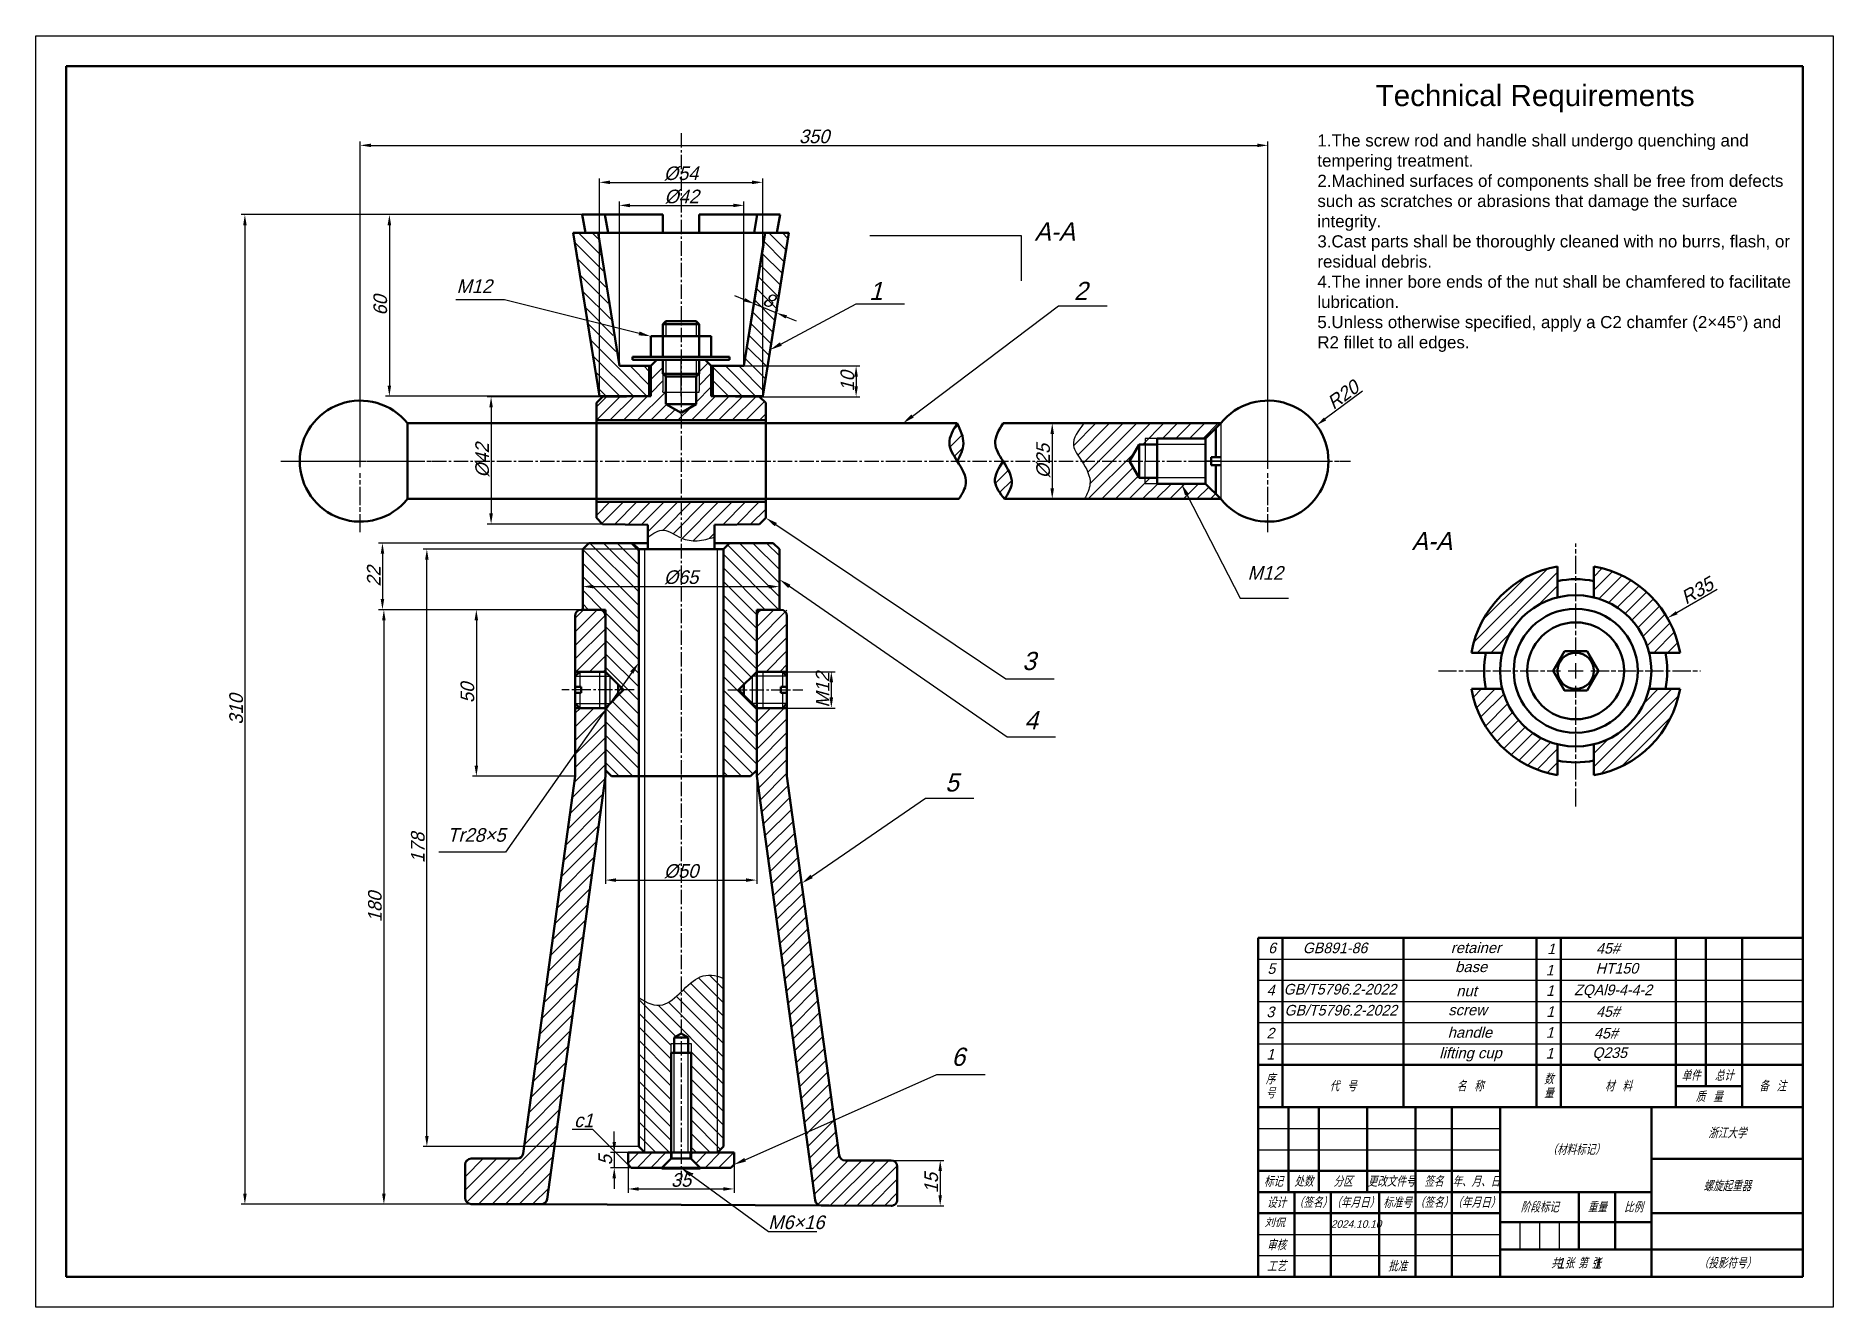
# Model space of a CAD drawing. Header units: millimetres. Extents: x 0 to 594, y 0 to 420.
import ezdxf
from ezdxf import colors
from ezdxf.entities.mleader import LeaderData, LeaderLine
from ezdxf.math import Vec2, Vec3

# ---------------------------------------------------------------- set-up
doc = ezdxf.new("R2010")
doc.units = ezdxf.units.MM
doc.header["$LTSCALE"] = 0.25
for name, pattern in [('ACAD_ISO08W100', [36, 24, -3, 6, -3]), ('ACAD_ISO09W100', [45, 24, -3, 6, -3, 6, -3]), ('CENTER2', [28.575, 19.05, -3.175, 3.175, -3.175])]:
    doc.linetypes.add(name, pattern=pattern)
for name, color, linetype, lineweight in [('2粗实线', 7, 'Continuous', 50), ('3文字', 7, 'Continuous', 25), ('3细实线', 94, 'Continuous', 25), ('5细双点画线', 211, 'ACAD_ISO09W100', 25), ('6内框', 7, 'Continuous', 50), ('6外框', 7, 'Continuous', 25), ('文字层', 7, 'Continuous', 20)]:
    doc.layers.add(name, color=color, linetype=linetype, lineweight=lineweight)
doc.styles.add('2.5号字体', font='g12f13.shx', dxfattribs={"oblique": 15, "height": 2.5, "bigfont": 'gbcbig.shx'})
doc.styles.add('3.5号字体', font='g12f13.shx', dxfattribs={"oblique": 15, "height": 4.5, "bigfont": 'gbcbig.shx'})
doc.dimstyles.new('尺寸标注$0', dxfattribs={"dimtxt": 4.5, "dimasz": 3.5, "dimexe": 1.25, "dimexo": 0, "dimtad": 1, "dimtxsty": '3.5号字体', "dimcen": 2.5, "dimadec": 0, "dimazin": 0, "dimtfac": 1, "dimtmove": 0, "dimatfit": 1, "dimfxl": 1, "dimarcsym": 0})
doc.dimstyles.new('尺寸标注$4', dxfattribs={"dimtxt": 4.5, "dimasz": 3.5, "dimexe": 1.25, "dimexo": 0, "dimtad": 1, "dimtxsty": '3.5号字体', "dimcen": 2.5, "dimadec": 0, "dimazin": 0, "dimtfac": 1, "dimtofl": 0, "dimtmove": 0, "dimatfit": 3, "dimfxl": 1, "dimarcsym": 0})

msp = doc.modelspace()

# ---------------------------------------------------------------- texts
at = {"insert": (177.856, 63.929), "char_height": 4.5, "attachment_point": 1, "style": '3.5号字体'}
msp.add_mtext_dynamic_manual_height_columns('c1', width=0.48261, gutter_width=22.5, heights=[0], dxfattribs=at)
at = {"layer": '3文字'}
for s, width, gutter_width, heights, insert, char_height, attachment_point, style in [('A-A', 31.19566, 17.5, [0], (330.063, 358.371), 6, 1, '3.5号字体'), ('M12', 15.79247, 22.5, [0], (139.029, 339.561), 4.5, 1, '3.5号字体'), ('1', 21.318, 17.5, [0], (275.361, 338.71), 6, 1, '3.5号字体'), ('2', 21.318, 17.5, [0], (343.088, 338.746), 6, 1, '3.5号字体'), ('A-A', 31.9878, 22.5, [0], (454.704, 256.095), 6, 1, '3.5号字体'), ('M12', 18.77044, 22.5, [0], (400.477, 244.825), 4.5, 1, '3.5号字体'), ('3', 21.318, 17.5, [0], (326.033, 216.478), 6, 1, '3.5号字体'), ('4', 21.318, 17.5, [0], (326.728, 196.894), 6, 1, '3.5号字体'), ('5', 21.318, 17.5, [0], (300.51, 176.338), 6, 1, '3.5号字体'), ('Tr28×5', 28.25281, 22.5, [0], (135.967, 158.235), 4.5, 1, '3.5号字体'), ('6', 8, 17.5, [0], (408.591, 118.626), 3.5, 5, '3.5号字体'), ('GB891-86', 25.12542, 17.5, [0], (418.729, 120.419), 3.5, 1, '3.5号字体'), ('{\\fArial|b0|i0|c0|p34;retainer}', 8.26652, 17.5, [0], (467.635, 120.465), 3.5, 1, '3.5号字体'), ('1', 4.82123, 17.5, [0], (499.522, 120.101), 3.5, 1, '3.5号字体'), ('45#', 14.74596, 17.5, [0], (515.694, 120.275), 3.5, 1, '3.5号字体'), ('5', 8, 17.5, [0], (408.335, 111.795), 3.5, 5, '3.5号字体'), ('{\\fArial|b0|i0|c0|p34;base}', 8.26652, 17.5, [0], (469.077, 114.172), 3.5, 1, '3.5号字体'), ('1', 4.82123, 17.5, [0], (499.04, 113.063), 3.5, 1, '3.5号字体'), ('HT150', 12.59149, 17.5, [0], (515.538, 113.683), 3.5, 1, '3.5号字体'), ('GB/T5796.2-2022', 47.19642, 17.5, [6.073], (412.402, 106.772), 3.5, 1, '3.5号字体'), ('4', 8, 17.5, [0], (408.113, 104.729), 3.5, 5, '3.5号字体'), ('{\\fArial|b0|i0|c0|p34;nut}', 8.26652, 17.5, [0], (469.437, 106.201), 3.5, 1, '3.5号字体'), ('1', 4.82123, 17.5, [0], (499.154, 106.329), 3.5, 1, '3.5号字体'), ('ZQAl9-4-4-2', 48.8444, 17.5, [0], (508.418, 106.551), 3.5, 1, '3.5号字体'), ('3', 8, 17.5, [0], (408, 97.5), 3.5, 5, '3.5号字体'), ('GB/T5796.2-2022', 47.19642, 17.5, [6.073], (412.698, 99.831), 3.5, 1, '3.5号字体'), ('{\\fArial|b0|i0|c0|p34;screw}', 8.26652, 17.5, [0], (466.794, 99.908), 3.5, 1, '3.5号字体'), ('1', 4.82123, 17.5, [0], (499.214, 99.382), 3.5, 1, '3.5号字体'), ('45#', 14.74596, 17.5, [0], (515.681, 99.391), 3.5, 1, '3.5号字体'), ('2', 8, 17.5, [0], (408, 90.5), 3.5, 5, '3.5号字体'), ('{\\fArial|b0|i0|c0|p34;handle}', 8.26652, 17.5, [0], (466.62, 92.486), 3.5, 1, '3.5号字体'), ('1', 4.82123, 17.5, [0], (499.093, 92.495), 3.5, 1, '3.5号字体'), ('45#', 14.74596, 17.5, [0], (515.01, 92.228), 3.5, 1, '3.5号字体'), ('6', 21.318, 17.5, [0], (302.623, 85.706), 6, 1, '3.5号字体'), ('1', 8, 17.5, [0], (408, 83.5), 3.5, 5, '3.5号字体'), ('{\\fArial|b0|i0|c0|p34;lifting cup}', 23.14413, 17.5, [0], (463.842, 85.704), 3.5, 1, '3.5号字体'), ('1', 4.82123, 17.5, [0], (499.033, 85.608), 3.5, 1, '3.5号字体'), ('Q235', 13.60436, 17.5, [0], (514.431, 85.797), 3.5, 1, '3.5号字体'), ('\\pxsm0.8;序\\P号', 8, 17.5, [0], (408, 73), 3.5, 5, '3.5号字体'), ('\\pxsm0.8;数\\P量', 8, 17.5, [0], (500, 73), 3.5, 5, '3.5号字体'), ('单件', 10, 17.5, [0], (547, 76.5), 3.5, 5, '3.5号字体'), ('总计', 12, 17.5, [0], (558, 76.5), 3.5, 5, '3.5号字体'), ('代  号', 40, 17.5, [0], (432, 73), 3.5, 5, '3.5号字体'), ('名  称', 44, 17.5, [0], (474, 73), 3.5, 5, '3.5号字体'), ('材  料', 38, 17.5, [0], (523, 73), 3.5, 5, '3.5号字体'), ('质  量', 22, 17.5, [0], (553, 69.5), 3.5, 5, '3.5号字体'), ('备  注', 20, 17.5, [0], (574, 73), 3.5, 5, '3.5号字体'), ('浙江大学', 50, 17.5, [0], (559, 57.5), 3.5, 5, '3.5号字体'), ('（材料标记）', 50, 17.5, [0], (509, 52), 3.5, 5, '3.5号字体'), ('标记', 10, 17.5, [0], (409, 41.5), 3.5, 5, '3.5号字体'), ('处数', 10, 17.5, [0], (419, 41.5), 3.5, 5, '3.5号字体'), ('分区', 16, 17.5, [0], (432, 41.5), 3.5, 5, '3.5号字体'), ('更改文件号', 16, 17.5, [0], (448, 41.5), 3.5, 5, '3.5号字体'), ('签名', 12, 17.5, [0], (462, 41.5), 3.5, 5, '3.5号字体'), ('年、月、日', 16, 17.5, [0], (476, 41.5), 3.5, 5, '3.5号字体'), ('螺旋起重器', 50, 17.5, [0], (559, 40), 3.5, 5, '3.5号字体'), ('设计', 12, 17.5, [0], (410, 34.5), 3.5, 5, '3.5号字体'), ('（签名）', 12, 17.5, [0], (422, 34.5), 3.5, 5, '3.5号字体'), ('（年月日）', 16, 17.5, [0], (436, 34.5), 3.5, 5, '3.5号字体'), ('标准号', 12, 17.5, [0], (450, 34.5), 3.5, 5, '3.5号字体'), ('（签名）', 12, 17.5, [0], (462, 34.5), 3.5, 5, '3.5号字体'), ('（年月日）', 16, 17.5, [0], (476, 34.5), 3.5, 5, '3.5号字体'), ('M6×16', 20.78134, 22.5, [0], (242.045, 30.26), 4.5, 1, '3.5号字体'), ('阶段标记', 26, 17.5, [0], (497, 33), 3.5, 5, '3.5号字体'), ('重量', 12, 17.5, [0], (516, 33), 3.5, 5, '3.5号字体'), ('比例', 12, 17.5, [0], (528, 33), 3.5, 5, '3.5号字体'), ('{\\fFangSong|b0|i0|c134|p49;刘侃}', 19.49643, 17.5, [0], (406.121, 29.231), 2.5, 1, '2.5号字体'), ('2024.10.10', 16, 22.5, [0], (428, 28.675), 2.5, 1, '3.5号字体'), ('审核', 12, 17.5, [0], (410, 20.5), 3.5, 5, '3.5号字体'), ('工艺', 12, 17.5, [0], (410, 13.5), 3.5, 5, '3.5号字体'), ('批准', 12, 17.5, [0], (450, 13.5), 3.5, 5, '3.5号字体'), ('共 张 第 张', 50, 17.5, [0], (509, 14.5), 3.5, 5, '3.5号字体'), ('1', 4.82123, 17.5, [0], (502.611, 16.235), 3.5, 1, '3.5号字体'), ('1', 4.82123, 17.5, [0], (514.695, 16.156), 3.5, 1, '3.5号字体'), ('（投影符号）', 50, 17.5, [0], (559, 14.5), 3.5, 5, '3.5号字体')]:
    msp.add_mtext_dynamic_manual_height_columns(s, width=width, gutter_width=gutter_width, heights=heights, dxfattribs=dict(at, insert=insert, char_height=char_height, attachment_point=attachment_point, style=style))
at = {"layer": '文字层', "color": 7, "attachment_point": 1}
for s, width, heights, insert, char_height in [('{\\fArial|b0|i0|c0|p34;Technical Requirements}', 117.38929, [0], (442.814, 403.829), 7), ('{\\fArial|b0|i0|c0|p34;1.The screw rod and handle shall undergo quenching and tempering treatment.\\P2.Machined surfaces of components shall be free from defects such as scratches or abrasions that damage the surface integrity.\\P3.Cast parts shall be thoroughly cleaned with no burrs, flash, or residual debris.\\P4.The inner bore ends of the nut shall be chamfered to facilitate lubrication.\\P5.Unless otherwise specified, apply a C2 chamfer (2×45°) and R2 fillet to all edges.}', 160.45081, [86.958], (423.549, 387.476), 4)]:
    msp.add_mtext_dynamic_manual_height_columns(s, width=width, gutter_width=1, heights=heights, dxfattribs=dict(at, insert=insert, char_height=char_height))

# ---------------------------------------------------------------- blocks, each defined once
blk = doc.blocks.new('*U23')
at = {"layer": '3细实线', "color": 0, "linetype": 'CENTER2', "transparency": 16777216}
blk.add_line((-73.22, 0), (280.33, 0), dxfattribs=at)
blk = doc.blocks.new('*U24')
at = {"layer": '3文字', "color": 0, "linetype": 'ACAD_ISO08W100', "transparency": 16777216}
for p, q in [((0, 4), (0, 23.5)), ((-23.5, 0), (-4, 0)), ((4, 0), (23.5, 0)), ((0, -23.5), (0, -4))]:
    blk.add_line(p, q, dxfattribs=at)
at = {"layer": '3文字', "color": 0, "linetype": 'Continuous', "transparency": 16777216}
for p, q in [((-2, 0), (2, 0)), ((0, -2), (0, 2))]:
    blk.add_line(p, q, dxfattribs=at)
blk = doc.blocks.new('*U25')
at = {"layer": '3文字', "color": 0, "linetype": 'ACAD_ISO08W100', "transparency": 16777216}
for p, q in [((0, 4), (0, 23.5)), ((-23.5, 0), (-4, 0)), ((4, 0), (23.5, 0)), ((0, -23.5), (0, -4))]:
    blk.add_line(p, q, dxfattribs=at)
at = {"layer": '3文字', "color": 0, "linetype": 'Continuous', "transparency": 16777216}
for p, q in [((-2, 0), (2, 0)), ((0, -2), (0, 2))]:
    blk.add_line(p, q, dxfattribs=at)
blk = doc.blocks.new('*U26')
at = {"layer": '3文字', "color": 0, "linetype": 'CENTER2', "transparency": 16777216}
blk.add_line((6.5, 0), (-17.39, 0), dxfattribs=at)
blk = doc.blocks.new('*U27')
at = {"layer": '3文字', "color": 0, "linetype": 'CENTER2', "transparency": 16777216}
blk.add_line((-6.5, 0), (18.3, 0), dxfattribs=at)
blk = doc.blocks.new('*U28')
at = {"layer": '3文字', "color": 0, "linetype": 'CENTER2', "transparency": 16777216}
blk.add_line((0, 147.45), (0, -198.53), dxfattribs=at)
blk = doc.blocks.new('*U29')
at = {"layer": '3文字', "color": 0, "linetype": 'ACAD_ISO08W100', "transparency": 16777216}
for p, q in [((0, 5), (0, 42.08)), ((-45.41, 0), (-5, 0)), ((5, 0), (41.27, 0)), ((0, -44.88), (0, -5))]:
    blk.add_line(p, q, dxfattribs=at)
at = {"layer": '3文字', "color": 0, "linetype": 'Continuous', "transparency": 16777216}
for p, q in [((-2.5, 0), (2.5, 0)), ((0, -2.5), (0, 2.5))]:
    blk.add_line(p, q, dxfattribs=at)
blk = doc.blocks.new('*D30')
at = {"layer": '3文字', "color": 0, "lineweight": -2, "transparency": 16777216}
for p, q in [((188.03, 360.95), (67.82, 360.95)), ((69.07, 357.45), (69.07, 37.44)), ((168.78, 33.94), (67.82, 33.94))]:
    blk.add_line(p, q, dxfattribs=at)
at = {"layer": '3文字', "color": 0, "transparency": 16777216}
for points in [[(68.49, 357.45), (69.65, 357.45), (69.07, 360.95)], [(68.49, 37.44), (69.65, 37.44), (69.07, 33.94)]]:
    blk.add_solid(points, dxfattribs=at)
at = {"layer": 'Defpoints', "color": 0, "transparency": 16777216}
for p in [(188.03, 360.95), (69.07, 33.94), (168.78, 33.94)]:
    blk.add_point(p, dxfattribs=at)
at = {"layer": '3文字', "color": 0, "transparency": 16777216, "insert": (66.19, 197.45), "char_height": 4.5, "attachment_point": 5, "rotation": 90, "style": '3.5号字体'}
blk.add_mtext('310', dxfattribs=at)
blk = doc.blocks.new('*D31')
at = {"layer": '3文字', "color": 0, "lineweight": -2, "transparency": 16777216}
for p, q in [((180.23, 230.42), (113.75, 230.42)), ((115, 226.92), (115, 37.44)), ((118.3, 33.94), (113.75, 33.94))]:
    blk.add_line(p, q, dxfattribs=at)
at = {"layer": '3文字', "color": 0, "transparency": 16777216}
for points in [[(114.42, 226.92), (115.58, 226.92), (115, 230.42)], [(114.42, 37.44), (115.58, 37.44), (115, 33.94)]]:
    blk.add_solid(points, dxfattribs=at)
at = {"layer": 'Defpoints', "color": 0, "transparency": 16777216}
for p in [(180.23, 230.42), (115, 33.94), (118.3, 33.94)]:
    blk.add_point(p, dxfattribs=at)
at = {"layer": '3文字', "color": 0, "transparency": 16777216, "insert": (112.05, 132.18), "char_height": 4.5, "attachment_point": 5, "rotation": 90, "style": '3.5号字体'}
blk.add_mtext('180', dxfattribs=at)
blk = doc.blocks.new('*D32')
at = {"layer": '3文字', "color": 0, "lineweight": -2, "transparency": 16777216}
for p, q in [((180.5, 360.95), (115.57, 360.95)), ((116.82, 357.45), (116.82, 304.45)), ((186.23, 300.95), (115.57, 300.95))]:
    blk.add_line(p, q, dxfattribs=at)
at = {"layer": '3文字', "color": 0, "transparency": 16777216}
for points in [[(116.23, 357.45), (117.4, 357.45), (116.82, 360.95)], [(116.23, 304.45), (117.4, 304.45), (116.82, 300.95)]]:
    blk.add_solid(points, dxfattribs=at)
at = {"layer": 'Defpoints', "color": 0, "transparency": 16777216}
for p in [(180.5, 360.95), (116.82, 300.95), (186.23, 300.95)]:
    blk.add_point(p, dxfattribs=at)
at = {"layer": '3文字', "color": 0, "transparency": 16777216, "insert": (113.83, 330.95), "char_height": 4.5, "attachment_point": 5, "rotation": 90, "style": '3.5号字体'}
blk.add_mtext('60', dxfattribs=at)
blk = doc.blocks.new('*D33')
at = {"layer": '3文字', "color": 0, "lineweight": -2, "transparency": 16777216}
for p, q in [((182.73, 252.42), (113.28, 252.42)), ((114.53, 248.92), (114.53, 233.92)), ((178.23, 230.42), (113.28, 230.42))]:
    blk.add_line(p, q, dxfattribs=at)
at = {"layer": '3文字', "color": 0, "transparency": 16777216}
for points in [[(113.95, 248.92), (115.12, 248.92), (114.53, 252.42)], [(113.95, 233.92), (115.12, 233.92), (114.53, 230.42)]]:
    blk.add_solid(points, dxfattribs=at)
at = {"layer": 'Defpoints', "color": 0, "transparency": 16777216}
for p in [(182.73, 252.42), (114.53, 230.42), (178.23, 230.42)]:
    blk.add_point(p, dxfattribs=at)
at = {"layer": '3文字', "color": 0, "transparency": 16777216, "insert": (111.66, 241.42), "char_height": 4.5, "attachment_point": 5, "rotation": 90, "style": '3.5号字体'}
blk.add_mtext('22', dxfattribs=at)
blk = doc.blocks.new('*D34')
at = {"layer": '3文字', "color": 0, "lineweight": -2, "transparency": 16777216}
for p, q in [((107.21, 279.51), (107.21, 385.1)), ((110.71, 383.85), (403.71, 383.85)), ((407.21, 279.51), (407.21, 385.1))]:
    blk.add_line(p, q, dxfattribs=at)
at = {"layer": '3文字', "color": 0, "transparency": 16777216}
for points in [[(110.71, 384.43), (110.71, 383.27), (107.21, 383.85)], [(403.71, 384.43), (403.71, 383.27), (407.21, 383.85)]]:
    blk.add_solid(points, dxfattribs=at)
at = {"layer": 'Defpoints', "color": 0, "transparency": 16777216}
for p in [(407.21, 383.85), (107.21, 279.51), (407.21, 279.51)]:
    blk.add_point(p, dxfattribs=at)
at = {"layer": '3文字', "color": 0, "transparency": 16777216, "insert": (257.21, 386.78), "char_height": 4.5, "attachment_point": 5, "style": '3.5号字体'}
blk.add_mtext('350', dxfattribs=at)
blk = doc.blocks.new('*D35')
at = {"layer": '3文字', "color": 0, "lineweight": -2, "transparency": 16777216}
for p, q in [((335.92, 292.01), (337.17, 292.01)), ((335.92, 288.51), (335.92, 270.51)), ((335.92, 267.01), (337.17, 267.01))]:
    blk.add_line(p, q, dxfattribs=at)
at = {"layer": '3文字', "color": 0, "transparency": 16777216}
for points in [[(335.33, 288.51), (336.5, 288.51), (335.92, 292.01)], [(335.33, 270.51), (336.5, 270.51), (335.92, 267.01)]]:
    blk.add_solid(points, dxfattribs=at)
at = {"layer": 'Defpoints', "color": 0, "transparency": 16777216}
for p in [(335.92, 292.01), (335.92, 267.01), (335.92, 267.01)]:
    blk.add_point(p, dxfattribs=at)
at = {"layer": '3文字', "color": 0, "transparency": 16777216, "insert": (332.98, 279.51), "char_height": 4.5, "attachment_point": 5, "rotation": 90, "style": '3.5号字体'}
blk.add_mtext('%%C25', dxfattribs=at)
blk = doc.blocks.new('*D36')
at = {"layer": '3文字', "color": 0, "lineweight": -2, "transparency": 16777216}
for p, q in [((438.47, 302.58), (426.12, 293.46)), ((404.71, 279.51), (409.71, 279.51)), ((407.21, 277.01), (407.21, 282.01))]:
    blk.add_line(p, q, dxfattribs=at)
at = {"layer": '3文字', "color": 0, "transparency": 16777216}
blk.add_solid([(425.77, 293.93), (426.46, 292.99), (423.3, 291.38)], dxfattribs=at)
at = {"layer": 'Defpoints', "color": 0, "transparency": 16777216}
for p in [(423.3, 291.38), (407.21, 279.51)]:
    blk.add_point(p, dxfattribs=at)
at = {"layer": '3文字', "color": 0, "transparency": 16777216, "insert": (432.01, 301.38), "char_height": 4.5, "attachment_point": 5, "rotation": 36.42756, "style": '3.5号字体'}
blk.add_mtext('R20', dxfattribs=at)
blk = doc.blocks.new('*D37')
at = {"layer": '3文字', "color": 0, "lineweight": -2, "transparency": 16777216}
for p, q in [((555.72, 237.12), (542.32, 229.41)), ((506.44, 210.22), (511.44, 210.22)), ((508.94, 207.72), (508.94, 212.72))]:
    blk.add_line(p, q, dxfattribs=at)
at = {"layer": '3文字', "color": 0, "transparency": 16777216}
blk.add_solid([(542.03, 229.92), (542.61, 228.91), (539.28, 227.67)], dxfattribs=at)
at = {"layer": 'Defpoints', "color": 0, "transparency": 16777216}
for p in [(539.28, 227.67), (508.94, 210.22)]:
    blk.add_point(p, dxfattribs=at)
at = {"layer": '3文字', "color": 0, "transparency": 16777216, "insert": (549.07, 236.68), "char_height": 4.5, "attachment_point": 5, "rotation": 29.90133, "style": '3.5号字体'}
blk.add_mtext('R35', dxfattribs=at)
blk = doc.blocks.new('*D38')
at = {"layer": '3文字', "color": 0, "lineweight": -2, "transparency": 16777216}
for p, q in [((188.23, 177.42), (188.23, 139.82)), ((238.23, 177.42), (238.23, 139.82)), ((191.73, 141.07), (234.73, 141.07))]:
    blk.add_line(p, q, dxfattribs=at)
at = {"layer": '3文字', "color": 0, "transparency": 16777216}
for points in [[(191.73, 141.65), (191.73, 140.49), (188.23, 141.07)], [(234.73, 141.65), (234.73, 140.49), (238.23, 141.07)]]:
    blk.add_solid(points, dxfattribs=at)
at = {"layer": 'Defpoints', "color": 0, "transparency": 16777216}
for p in [(188.23, 177.42), (238.23, 177.42), (238.23, 141.07)]:
    blk.add_point(p, dxfattribs=at)
at = {"layer": '3文字', "color": 0, "transparency": 16777216, "insert": (213.23, 144.01), "char_height": 4.5, "attachment_point": 5, "style": '3.5号字体'}
blk.add_mtext('%%C50', dxfattribs=at)
blk = doc.blocks.new('*D40')
at = {"layer": '3文字', "color": 0, "lineweight": -2, "transparency": 16777216}
for p, q in [((282.69, 48.45), (300.14, 48.45)), ((298.89, 44.95), (298.89, 36.95)), ((284.69, 33.45), (300.14, 33.45))]:
    blk.add_line(p, q, dxfattribs=at)
at = {"layer": '3文字', "color": 0, "transparency": 16777216}
for points in [[(298.3, 44.95), (299.47, 44.95), (298.89, 48.45)], [(298.3, 36.95), (299.47, 36.95), (298.89, 33.45)]]:
    blk.add_solid(points, dxfattribs=at)
at = {"layer": 'Defpoints', "color": 0, "transparency": 16777216}
for p in [(282.69, 48.45), (284.69, 33.45), (298.89, 33.45)]:
    blk.add_point(p, dxfattribs=at)
at = {"layer": '3文字', "color": 0, "transparency": 16777216, "insert": (295.95, 40.95), "char_height": 4.5, "attachment_point": 5, "rotation": 90, "style": '3.5号字体'}
blk.add_mtext('15', dxfattribs=at)
blk = doc.blocks.new('*D41')
at = {"layer": '3文字', "color": 0, "lineweight": -2, "transparency": 16777216}
for p, q in [((180.73, 240.42), (180.73, 236.8)), ((184.23, 238.05), (242.23, 238.05)), ((245.73, 240.42), (245.73, 236.8))]:
    blk.add_line(p, q, dxfattribs=at)
at = {"layer": '3文字', "color": 0, "transparency": 16777216}
for points in [[(184.23, 238.63), (184.23, 237.46), (180.73, 238.05)], [(242.23, 238.63), (242.23, 237.46), (245.73, 238.05)]]:
    blk.add_solid(points, dxfattribs=at)
at = {"layer": 'Defpoints', "color": 0, "transparency": 16777216}
for p in [(180.73, 240.42), (245.73, 240.42), (245.73, 238.05)]:
    blk.add_point(p, dxfattribs=at)
at = {"layer": '3文字', "color": 0, "transparency": 16777216, "insert": (213.23, 241.1), "char_height": 4.5, "attachment_point": 5, "style": '3.5号字体'}
blk.add_mtext('%%C65', dxfattribs=at)
blk = doc.blocks.new('*D42')
at = {"layer": '3文字', "color": 0, "lineweight": -2, "transparency": 16777216}
for p, q in [((178.23, 230.42), (144.32, 230.42)), ((145.57, 226.92), (145.57, 178.92)), ((178.23, 175.42), (144.32, 175.42))]:
    blk.add_line(p, q, dxfattribs=at)
at = {"layer": '3文字', "color": 0, "transparency": 16777216}
for points in [[(144.98, 226.92), (146.15, 226.92), (145.57, 230.42)], [(144.98, 178.92), (146.15, 178.92), (145.57, 175.42)]]:
    blk.add_solid(points, dxfattribs=at)
at = {"layer": 'Defpoints', "color": 0, "transparency": 16777216}
for p in [(178.23, 230.42), (145.57, 175.42), (178.23, 175.42)]:
    blk.add_point(p, dxfattribs=at)
at = {"layer": '3文字', "color": 0, "transparency": 16777216, "insert": (142.63, 202.92), "char_height": 4.5, "attachment_point": 5, "rotation": 90, "style": '3.5号字体'}
blk.add_mtext('50', dxfattribs=at)
blk = doc.blocks.new('*D43')
at = {"layer": '3文字', "color": 0, "lineweight": -2, "transparency": 16777216}
for p, q in [((192.83, 310.95), (192.83, 365.26)), ((196.33, 364.01), (230.52, 364.01)), ((234.02, 310.95), (234.02, 365.26))]:
    blk.add_line(p, q, dxfattribs=at)
at = {"layer": '3文字', "color": 0, "transparency": 16777216}
for points in [[(196.33, 364.59), (196.33, 363.42), (192.83, 364.01)], [(230.52, 364.59), (230.52, 363.42), (234.02, 364.01)]]:
    blk.add_solid(points, dxfattribs=at)
at = {"layer": 'Defpoints', "color": 0, "transparency": 16777216}
for p in [(234.02, 364.01), (192.83, 310.95), (234.02, 310.95)]:
    blk.add_point(p, dxfattribs=at)
at = {"layer": '3文字', "color": 0, "transparency": 16777216, "insert": (213.43, 366.88), "char_height": 4.5, "attachment_point": 5, "style": '3.5号字体'}
blk.add_mtext('%%C42', dxfattribs=at)
blk = doc.blocks.new('*D44')
at = {"layer": '3文字', "color": 0, "lineweight": -2, "transparency": 16777216}
for p, q in [((186.23, 300.95), (186.23, 372.88)), ((189.73, 371.63), (236.73, 371.63)), ((240.23, 300.95), (240.23, 372.88))]:
    blk.add_line(p, q, dxfattribs=at)
at = {"layer": '3文字', "color": 0, "transparency": 16777216}
for points in [[(189.73, 372.21), (189.73, 371.04), (186.23, 371.63)], [(236.73, 372.21), (236.73, 371.04), (240.23, 371.63)]]:
    blk.add_solid(points, dxfattribs=at)
at = {"layer": 'Defpoints', "color": 0, "transparency": 16777216}
for p in [(240.23, 371.63), (186.23, 300.95), (240.23, 300.95)]:
    blk.add_point(p, dxfattribs=at)
at = {"layer": '3文字', "color": 0, "transparency": 16777216, "insert": (213.23, 374.56), "char_height": 4.5, "attachment_point": 5, "style": '3.5号字体'}
blk.add_mtext('%%C54', dxfattribs=at)
blk = doc.blocks.new('*D45')
at = {"layer": '3文字', "color": 0, "lineweight": -2, "transparency": 16777216}
for p, q in [((234.22, 332.83), (230.98, 334.16)), ((237.23, 330.95), (237.93, 332.66)), ((237.46, 331.5), (244.77, 328.5)), ((244.55, 327.95), (245.25, 329.66)), ((248.01, 327.17), (251.25, 325.85))]:
    blk.add_line(p, q, dxfattribs=at)
at = {"layer": '3文字', "color": 0, "transparency": 16777216}
for points in [[(234.44, 333.37), (234, 332.29), (237.46, 331.5)], [(248.23, 327.71), (247.79, 326.63), (244.77, 328.5)]]:
    blk.add_solid(points, dxfattribs=at)
at = {"layer": 'Defpoints', "color": 0, "transparency": 16777216}
for p in [(237.23, 330.95), (244.55, 327.95), (244.77, 328.5)]:
    blk.add_point(p, dxfattribs=at)
at = {"layer": '3文字', "color": 0, "transparency": 16777216, "insert": (242.23, 332.73), "char_height": 4.5, "attachment_point": 5, "rotation": 337.70619, "style": '3.5号字体'}
blk.add_mtext('8', dxfattribs=at)
blk = doc.blocks.new('*D46')
at = {"layer": '3文字', "color": 0, "lineweight": -2, "transparency": 16777216}
for p, q in [((234.02, 310.95), (272.34, 310.95)), ((271.09, 307.45), (271.09, 304.27)), ((239.2, 300.77), (272.34, 300.77))]:
    blk.add_line(p, q, dxfattribs=at)
at = {"layer": '3文字', "color": 0, "transparency": 16777216}
for points in [[(270.51, 307.45), (271.68, 307.45), (271.09, 310.95)], [(270.51, 304.27), (271.68, 304.27), (271.09, 300.77)]]:
    blk.add_solid(points, dxfattribs=at)
at = {"layer": 'Defpoints', "color": 0, "transparency": 16777216}
for p in [(234.02, 310.95), (239.2, 300.77), (271.09, 300.77)]:
    blk.add_point(p, dxfattribs=at)
at = {"layer": '3文字', "color": 0, "transparency": 16777216, "insert": (268.22, 305.86), "char_height": 4.5, "attachment_point": 5, "rotation": 90, "style": '3.5号字体'}
blk.add_mtext('10', dxfattribs=at)
blk = doc.blocks.new('*D47')
at = {"layer": '3文字', "color": 0, "lineweight": -2, "transparency": 16777216}
for p, q in [((187.26, 300.77), (149.19, 300.77)), ((150.44, 297.27), (150.44, 262.23)), ((187.26, 258.73), (149.19, 258.73))]:
    blk.add_line(p, q, dxfattribs=at)
at = {"layer": '3文字', "color": 0, "transparency": 16777216}
for points in [[(149.85, 297.27), (151.02, 297.27), (150.44, 300.77)], [(149.85, 262.23), (151.02, 262.23), (150.44, 258.73)]]:
    blk.add_solid(points, dxfattribs=at)
at = {"layer": 'Defpoints', "color": 0, "transparency": 16777216}
for p in [(187.26, 300.77), (150.44, 258.73), (187.26, 258.73)]:
    blk.add_point(p, dxfattribs=at)
at = {"layer": '3文字', "color": 0, "transparency": 16777216, "insert": (147.56, 279.75), "char_height": 4.5, "attachment_point": 5, "rotation": 90, "style": '3.5号字体'}
blk.add_mtext('%%C42', dxfattribs=at)
blk = doc.blocks.new('*D48')
at = {"color": 0, "lineweight": -2, "transparency": 16777216}
for p, q in [((199.23, 250.42), (127.96, 250.42)), ((129.21, 56.55), (129.21, 246.92)), ((199.23, 53.05), (127.96, 53.05))]:
    blk.add_line(p, q, dxfattribs=at)
at = {"color": 0, "transparency": 16777216}
for points in [[(128.62, 246.92), (129.79, 246.92), (129.21, 250.42)], [(128.62, 56.55), (129.79, 56.55), (129.21, 53.05)]]:
    blk.add_solid(points, dxfattribs=at)
at = {"layer": 'Defpoints', "color": 0, "transparency": 16777216}
for p in [(129.21, 250.42), (199.23, 250.42), (199.23, 53.05)]:
    blk.add_point(p, dxfattribs=at)
at = {"color": 0, "transparency": 16777216, "insert": (126.25, 151.73), "char_height": 4.5, "attachment_point": 5, "rotation": 90, "style": '3.5号字体'}
blk.add_mtext('178', dxfattribs=at)
blk = doc.blocks.new('*D49')
at = {"color": 0, "lineweight": -2, "transparency": 16777216}
for p, q in [((191.15, 54.55), (191.15, 58.05)), ((195.73, 51.05), (189.9, 51.05)), ((191.15, 51.05), (191.15, 46.05)), ((196.73, 46.05), (189.9, 46.05)), ((191.15, 42.55), (191.15, 39.05))]:
    blk.add_line(p, q, dxfattribs=at)
at = {"color": 0, "transparency": 16777216}
for points in [[(190.56, 54.55), (191.73, 54.55), (191.15, 51.05)], [(190.56, 42.55), (191.73, 42.55), (191.15, 46.05)]]:
    blk.add_solid(points, dxfattribs=at)
at = {"layer": 'Defpoints', "color": 0, "transparency": 16777216}
for p in [(195.73, 51.05), (191.15, 46.05), (196.73, 46.05)]:
    blk.add_point(p, dxfattribs=at)
at = {"color": 0, "transparency": 16777216, "insert": (188.21, 48.55), "char_height": 4.5, "attachment_point": 5, "rotation": 90, "style": '3.5号字体'}
blk.add_mtext('5', dxfattribs=at)
blk = doc.blocks.new('*D51')
at = {"color": 0, "lineweight": -2, "transparency": 16777216}
for p, q in [((195.73, 47.05), (195.73, 37.77)), ((230.73, 47.05), (230.73, 37.77)), ((199.23, 39.02), (227.23, 39.02))]:
    blk.add_line(p, q, dxfattribs=at)
at = {"color": 0, "transparency": 16777216}
for points in [[(199.23, 39.6), (199.23, 38.44), (195.73, 39.02)], [(227.23, 39.6), (227.23, 38.44), (230.73, 39.02)]]:
    blk.add_solid(points, dxfattribs=at)
at = {"layer": 'Defpoints', "color": 0, "transparency": 16777216}
for p in [(195.73, 47.05), (230.73, 47.05), (230.73, 39.02)]:
    blk.add_point(p, dxfattribs=at)
at = {"color": 0, "transparency": 16777216, "insert": (213.23, 41.96), "char_height": 4.5, "attachment_point": 5, "style": '3.5号字体'}
blk.add_mtext('35', dxfattribs=at)
blk = doc.blocks.new('_None')
blk = doc.blocks.new('*D53')
at = {"color": 0, "lineweight": -2, "transparency": 16777216}
for p, q in [((246.73, 209.92), (264.15, 209.92)), ((262.9, 206.42), (262.9, 201.42)), ((246.73, 197.92), (264.15, 197.92))]:
    blk.add_line(p, q, dxfattribs=at)
at = {"color": 0, "transparency": 16777216}
for points in [[(262.32, 206.42), (263.48, 206.42), (262.9, 209.92)], [(262.32, 201.42), (263.48, 201.42), (262.9, 197.92)]]:
    blk.add_solid(points, dxfattribs=at)
at = {"layer": 'Defpoints', "color": 0, "transparency": 16777216}
for p in [(246.73, 209.92), (246.73, 197.92), (262.9, 197.92)]:
    blk.add_point(p, dxfattribs=at)
at = {"color": 0, "transparency": 16777216, "insert": (260.03, 203.92), "char_height": 4.5, "attachment_point": 5, "rotation": 90, "style": '3.5号字体'}
blk.add_mtext('M12', dxfattribs=at)

# ---------------------------------------------------------------- dimensions: what is measured, and where the dimension line sits
for base, p1, p2, text, picture, middle in [((129.206, 250.421), (199.229, 53.047), (199.229, 250.421), '178', '*D48', (126.254, 151.734)), ((262.901, 197.921), (246.729, 209.921), (246.729, 197.921), 'M<>', '*D53', (260.026, 203.921))]:
    dim = msp.add_linear_dim(base=base, p1=p1, p2=p2, angle=90, text=text, dimstyle='尺寸标注$0')
    dim.commit()
    dim.dimension.update_dxf_attribs({"geometry": picture, "text_midpoint": middle})
dim = msp.add_linear_dim(base=(191.147, 46.047), p1=(195.729, 51.047), p2=(196.729, 46.047), angle=90, dimstyle='尺寸标注$0')
dim.commit()
dim.dimension.update_dxf_attribs({"geometry": '*D49', "text_midpoint": (188.211, 48.547)})
dim = msp.add_linear_dim(base=(230.729, 39.021), p1=(195.729, 47.047), p2=(230.729, 47.047), dimstyle='尺寸标注$0')
dim.commit()
dim.dimension.update_dxf_attribs({"geometry": '*D51', "text_midpoint": (213.229, 39.021), "dimtype": 160})
at = {"layer": '3文字'}
for base, p1, p2, text, picture, middle in [((407.207, 383.848), (107.207, 279.508), (407.207, 279.508), '350', '*D34', (257.207, 386.785)), ((240.23, 371.628), (186.23, 300.951), (240.23, 300.951), '%%C<>', '*D44', (213.23, 374.564)), ((234.019, 364.006), (192.834, 310.951), (234.019, 310.951), '%%C42', '*D43', (213.426, 366.881)), ((245.729, 238.046), (180.729, 240.421), (245.729, 240.421), '%%C65', '*D41', (213.229, 241.096)), ((238.229, 141.071), (188.229, 177.421), (238.229, 177.421), '%%C50', '*D38', (213.229, 144.008))]:
    dim = msp.add_linear_dim(base=base, p1=p1, p2=p2, text=text, dimstyle='尺寸标注$0', dxfattribs=at)
    dim.commit()
    dim.dimension.update_dxf_attribs({"geometry": picture, "text_midpoint": middle})
dim = msp.add_linear_dim(base=(69.071, 33.939), p1=(188.026, 360.951), p2=(168.775, 33.939), angle=90, text='310', dimstyle='尺寸标注$0', override={"dimtxsty": '3.5号字体'}, dxfattribs=at)
dim.commit()
dim.dimension.update_dxf_attribs({"geometry": '*D30', "text_midpoint": (66.195, 197.445)})
for base, p1, p2, picture, middle in [((116.815, 300.951), (180.496, 360.951), (186.23, 300.951), '*D32', (113.825, 330.951)), ((114.535, 230.421), (182.729, 252.421), (178.229, 230.421), '*D33', (111.66, 241.421)), ((298.886, 33.451), (282.687, 48.451), (284.687, 33.451), '*D40', (295.951, 40.951))]:
    dim = msp.add_linear_dim(base=base, p1=p1, p2=p2, angle=90, dimstyle='尺寸标注$0', dxfattribs=at)
    dim.commit()
    dim.dimension.update_dxf_attribs({"geometry": picture, "text_midpoint": middle})
dim = msp.add_aligned_dim(p1=(237.23, 330.951), p2=(244.547, 327.951), distance=0.595, text='8', dimstyle='尺寸标注$0', dxfattribs=at)
dim.commit()
dim.dimension.update_dxf_attribs({"geometry": '*D45', "text_midpoint": (242.235, 332.734)})
for base, p1, p2, text, picture, middle in [((271.095, 300.772), (234.019, 310.951), (239.199, 300.772), '10', '*D46', (268.219, 305.862)), ((150.437, 258.734), (187.259, 300.772), (187.261, 258.734), '%%C42', '*D47', (147.562, 279.753)), ((335.917, 267.008), (335.917, 292.008), (335.917, 267.008), '%%C<>', '*D35', (332.982, 279.508)), ((115, 33.939), (180.229, 230.421), (118.298, 33.939), '180', '*D31', (112.047, 132.18)), ((145.566, 175.421), (178.229, 230.421), (178.229, 175.421), '50', '*D42', (142.63, 202.921))]:
    dim = msp.add_linear_dim(base=base, p1=p1, p2=p2, angle=90, text=text, dimstyle='尺寸标注$0', dxfattribs=at)
    dim.commit()
    dim.dimension.update_dxf_attribs({"geometry": picture, "text_midpoint": middle})
dim = msp.add_radius_dim(center=(407.207, 279.508), mpoint=(423.3, 291.384), dimstyle='尺寸标注$4', dxfattribs=at)
dim.commit()
dim.dimension.update_dxf_attribs({"geometry": '*D36', "text_midpoint": (433.714, 299.07), "dimtype": 164})
dim = msp.add_radius_dim(center=(508.944, 210.222), mpoint=(539.285, 227.67), dimstyle='尺寸标注$4', dxfattribs=at)
dim.commit()
dim.dimension.update_dxf_attribs({"geometry": '*D37', "text_midpoint": (549.072, 236.684)})

# ---------------------------------------------------------------- hatches: boundary and pattern name
at = {"layer": '3文字'}
h = msp.add_hatch(dxfattribs=at)
h.set_pattern_fill('ANSI31', color=256)
h.paths.add_polyline_path([(213.231, 293.008), (241.227, 293.008), (241.227, 298.758), (239.199, 300.772), (223.229, 300.951), (223.229, 310.951), (221.229, 312.951), (219.228, 312.951), (219.227, 308.351), (219.225, 302.751), (219.225, 302.351), (218.226, 302.351), (218.227, 298.351), (213.227, 295.464), (208.227, 298.351), (208.225, 302.351), (207.227, 302.351), (207.225, 302.751), (207.228, 312.951), (205.229, 312.951), (203.229, 310.951), (203.229, 300.951), (187.259, 300.772), (185.231, 298.758), (185.231, 293.008)])
h = msp.add_hatch(dxfattribs=at)
h.set_pattern_fill('ANSI31', color=256)
edge = h.paths.add_edge_path()
edge.add_spline(control_points=[(304.532, 279.508), (305.5, 281.448), (307.557, 285.577), (305.572, 289.78), (304.52, 292.008)], knot_values=[0, 0, 0, 0, 6.173913, 13.1359896, 13.1359896, 13.1359896, 13.1359896], degree=3, periodic=0)
edge.add_spline(control_points=[(304.52, 292.008), (303.177, 289.805), (300.604, 285.583), (303.25, 281.503), (304.52, 279.508)], knot_values=[0, 0, 0, 0, 7.0694314, 13.546389, 13.546389, 13.546389, 13.546389], degree=3, periodic=0)
edge.add_line((304.52, 279.508), (304.532, 279.508))
edge = h.paths.add_edge_path()
edge.add_spline(control_points=[(320.164, 267.008), (321.253, 268.71), (323.86, 272.787), (321.196, 277.069), (319.649, 279.498)], knot_values=[13.5572933, 13.5572933, 13.5572933, 13.5572933, 19.208961, 27.09578, 27.09578, 27.09578, 27.09578], degree=3, periodic=0)
edge.add_spline(control_points=[(319.649, 279.498), (318.215, 277.204), (315.493, 272.848), (318.664, 268.884), (320.164, 267.008)], knot_values=[0, 0, 0, 0, 7.280554, 13.8218515, 13.8218515, 13.8218515, 13.8218515], degree=3, periodic=0)
edge = h.paths.add_edge_path()
edge.add_spline(control_points=[(346.401, 292.008), (344.535, 289.547), (341.314, 285.301), (344.488, 281.282), (345.669, 279.508)], knot_values=[0, 0, 0, 0, 8.0804117, 13.9434375, 13.9434375, 13.9434375, 13.9434375], degree=3, periodic=0)
edge.add_line((345.669, 279.508), (361.42, 279.508))
edge.add_line((361.42, 279.508), (364.595, 285.008))
edge.add_line((364.595, 285.008), (366.595, 285.008))
edge.add_line((366.595, 285.008), (366.595, 287.008))
edge.add_line((366.595, 287.008), (370.595, 287.008))
edge.add_line((370.595, 287.008), (386.595, 287.008))
edge.add_line((386.595, 287.008), (391.595, 292.008))
edge.add_line((391.595, 292.008), (346.401, 292.008))
edge = h.paths.add_edge_path()
edge.add_line((391.595, 267.008), (386.595, 272.008))
edge.add_line((386.595, 272.008), (370.595, 272.008))
edge.add_line((370.595, 272.008), (366.595, 272.008))
edge.add_line((366.595, 272.008), (366.595, 274.008))
edge.add_line((366.595, 274.008), (364.595, 274.008))
edge.add_line((364.595, 274.008), (361.42, 279.508))
edge.add_line((361.42, 279.508), (345.669, 279.508))
edge.add_spline(control_points=[(345.669, 279.508), (347.287, 277.078), (349.486, 272.798), (347.425, 268.649), (346.61, 267.008)], knot_values=[13.9434375, 13.9434375, 13.9434375, 13.9434375, 21.9760059, 27.2280976, 27.2280976, 27.2280976, 27.2280976], degree=3, periodic=0)
edge.add_line((346.61, 267.008), (391.595, 267.008))
h.paths.add_polyline_path([(370.595, 272.008), (370.595, 274.008), (366.595, 274.008), (366.595, 272.008)], flags=16)
h.paths.add_polyline_path([(366.595, 287.008), (366.595, 285.008), (370.595, 285.008), (370.595, 287.008)], flags=17)
h = msp.add_hatch(dxfattribs=at)
h.set_pattern_fill('ANSI31', color=256)
edge = h.paths.add_edge_path()
edge.add_spline(control_points=[(202.229, 254.421), (203.99, 255.596), (207.692, 258.064), (211.229, 255.03), (213.229, 254.133)], knot_values=[0, 0, 0, 0, 5.7208215, 12.0191777, 12.0191777, 12.0191777, 12.0191777], degree=3, periodic=0)
edge.add_line((213.229, 254.133), (213.229, 266.008))
edge.add_line((213.229, 266.008), (213.227, 266.008))
edge.add_line((213.227, 266.008), (185.231, 266.008))
edge.add_line((185.231, 266.008), (185.231, 260.758))
edge.add_line((185.231, 260.758), (187.261, 258.734))
edge.add_line((187.261, 258.734), (202.229, 258.421))
edge.add_line((202.229, 258.421), (202.229, 254.421))
edge = h.paths.add_edge_path()
edge.add_line((213.229, 266.008), (213.229, 254.133))
edge.add_spline(control_points=[(213.229, 254.133), (214.95, 253.362), (218.73, 252.829), (222.357, 253.879), (224.229, 254.421)], knot_values=[12.0191777, 12.0191777, 12.0191777, 12.0191777, 17.4406591, 23.2239561, 23.2239561, 23.2239561, 23.2239561], degree=3, periodic=0)
edge.add_line((224.229, 254.421), (224.229, 258.421))
edge.add_line((224.229, 258.421), (239.197, 258.734))
edge.add_line((239.197, 258.734), (241.227, 260.758))
edge.add_line((241.227, 260.758), (241.227, 266.008))
edge.add_line((241.227, 266.008), (213.229, 266.008))
h = msp.add_hatch(dxfattribs=at)
h.set_pattern_fill('ANSI31', color=256, angle=90)
h.paths.add_polyline_path([(182.729, 252.421), (180.729, 250.421), (180.729, 230.421), (188.229, 230.421), (188.229, 209.921), (194.229, 203.921), (188.229, 197.921), (188.229, 177.421), (190.229, 175.421), (199.229, 175.421), (199.229, 250.421), (197.229, 252.421)])
h.paths.add_polyline_path([(245.729, 250.421), (243.729, 252.421), (229.229, 252.421), (227.229, 250.421), (227.229, 175.421), (236.229, 175.421), (238.229, 177.421), (238.229, 197.921), (232.229, 203.921), (233.997, 205.689), (238.229, 209.921), (238.229, 230.421), (245.729, 230.421)])
h = msp.add_hatch(dxfattribs=at)
h.set_pattern_fill('ANSI31', color=256)
h.set_pattern_definition([(45, (22.2563, 27.012), (-2.245064, 2.245064), [])])
h.paths.add_polyline_path([(502.944, 234.491), (502.944, 244.704, 0.3165379), (474.462, 216.222), (484.675, 216.222, -0.2783911)])
h.paths.add_polyline_path([(514.944, 244.704), (514.944, 234.491, -0.2783911), (533.213, 216.222), (543.426, 216.222, 0.3165379)])
h.paths.add_polyline_path([(484.675, 204.222), (474.462, 204.222, 0.3165379), (502.944, 175.74), (502.944, 185.953, -0.2783911)])
h.paths.add_polyline_path([(543.426, 204.222), (533.213, 204.222, -0.2783911), (514.944, 185.953), (514.944, 175.74, 0.3165379)])
h = msp.add_hatch(dxfattribs=at)
h.set_pattern_fill('ANSI31', color=256)
h.paths.add_polyline_path([(188.229, 230.421), (180.729, 230.421), (178.229, 230.421), (178.229, 209.921), (188.229, 209.921)])
h.paths.add_polyline_path([(248.229, 230.421), (238.229, 230.421), (238.229, 209.921), (248.229, 209.921)])
h = msp.add_hatch(dxfattribs=at)
h.set_pattern_fill('ANSI31', color=256)
h.paths.add_polyline_path([(188.229, 175.421), (188.229, 197.267), (178.229, 183.036), (178.229, 175.421), (161.091, 50.781, -0.374735), (159.109, 49.053), (143.853, 49.053, 0.4142136), (141.853, 47.053), (141.853, 36.045, 0.4129795), (143.845, 34.045), (167.024, 33.947, 0.3759372), (169.014, 35.674)])
h.paths.add_polyline_path([(284.687, 46.451, 0.4142136), (282.687, 48.451), (267.431, 48.451, -0.374735), (265.45, 50.178), (263.854, 61.781), (254.512, 57.626), (257.6, 35.283, 0.3733298), (259.573, 33.557), (262.176, 33.546), (282.679, 33.459, 0.4154487), (284.687, 35.459)])
h = msp.add_hatch(dxfattribs=at)
h.set_pattern_fill('ANSI31', color=256)
h.paths.add_polyline_path([(238.229, 175.421), (254.512, 57.626), (263.854, 61.781), (248.229, 175.421), (248.229, 197.921), (238.229, 197.921)])
h.paths.add_polyline_path([(178.229, 183.036), (188.229, 197.267), (188.229, 197.921), (178.229, 197.921)])
h = msp.add_hatch(dxfattribs=at)
h.set_pattern_fill('ANSI31', color=256, angle=90)
edge = h.paths.add_edge_path()
edge.add_spline(control_points=[(201.229, 101.06), (200.567, 101.422), (199.9, 101.844), (199.229, 102.312)], knot_values=[6.5067092, 6.5067092, 6.5067092, 6.5067092, 8.7422308, 8.7422308, 8.7422308, 8.7422308], degree=3, periodic=0)
edge.add_line((199.229, 102.312), (199.229, 53.047))
edge.add_line((199.229, 53.047), (201.229, 51.047))
edge.add_line((201.229, 51.047), (201.229, 101.06))
edge = h.paths.add_edge_path()
edge.add_spline(control_points=[(213.229, 104.137), (211.241, 102.239), (207.462, 98.808), (203.277, 99.94), (201.229, 101.06)], knot_values=[8.7422308, 8.7422308, 8.7422308, 8.7422308, 16.3263938, 23.2445638, 23.2445638, 23.2445638, 23.2445638], degree=3, periodic=0)
edge.add_line((201.229, 101.06), (201.229, 51.047))
edge.add_line((201.229, 51.047), (209.929, 51.047))
edge.add_line((209.929, 51.047), (209.929, 84.047))
edge.add_line((209.929, 84.047), (209.929, 87.047))
edge.add_line((209.929, 87.047), (210.929, 87.047))
edge.add_line((210.929, 87.047), (210.929, 89.047))
edge.add_line((210.929, 89.047), (213.229, 90.375))
edge.add_line((213.229, 90.375), (213.229, 104.137))
edge = h.paths.add_edge_path()
edge.add_spline(control_points=[(225.229, 109.302), (223.272, 109.823), (219.039, 109.867), (215.29, 106.106), (213.229, 104.137)], knot_values=[23.2445638, 23.2445638, 23.2445638, 23.2445638, 29.602761, 37.4662171, 37.4662171, 37.4662171, 37.4662171], degree=3, periodic=0)
edge.add_line((213.229, 104.137), (213.229, 90.375))
edge.add_line((213.229, 90.375), (215.529, 89.047))
edge.add_line((215.529, 89.047), (215.529, 87.047))
edge.add_line((215.529, 87.047), (216.529, 87.047))
edge.add_line((216.529, 87.047), (216.529, 84.047))
edge.add_line((216.529, 84.047), (216.529, 51.047))
edge.add_line((216.529, 51.047), (225.229, 51.047))
edge.add_line((225.229, 51.047), (225.229, 109.302))
edge = h.paths.add_edge_path()
edge.add_spline(control_points=[(227.229, 108.614), (226.556, 108.893), (225.889, 109.126), (225.229, 109.302)], knot_values=[37.4662171, 37.4662171, 37.4662171, 37.4662171, 39.6105974, 39.6105974, 39.6105974, 39.6105974], degree=3, periodic=0)
edge.add_line((225.229, 109.302), (225.229, 51.047))
edge.add_line((225.229, 51.047), (227.229, 53.047))
edge.add_line((227.229, 53.047), (227.229, 108.614))
h = msp.add_hatch(dxfattribs=at)
h.set_pattern_fill('ANSI31', color=256)
h.paths.add_polyline_path([(195.729, 51.047), (195.729, 47.047), (196.729, 46.047), (206.929, 46.047), (209.929, 49.047), (209.929, 51.047)])
h.paths.add_polyline_path([(216.529, 51.047), (216.529, 49.047), (219.529, 46.047), (229.229, 46.047), (229.729, 46.047), (230.729, 47.047), (230.729, 51.047)])
at = {"layer": '3细实线'}
h = msp.add_hatch(dxfattribs=at)
h.set_pattern_fill('ANSI31', color=0, angle=90)
h.paths.add_polyline_path([(185.452, 354.951), (177.596, 354.951), (186.23, 300.951), (202.73, 300.951), (202.73, 310.951), (192.442, 310.951)])
h.paths.add_polyline_path([(248.864, 354.951), (241.008, 354.951), (234.019, 310.951), (223.73, 310.951), (223.73, 300.951), (240.23, 300.951)])

# ---------------------------------------------------------------- linework, layer by layer
for p, q in [((208.215, 325.741), (208.215, 320.751)), ((218.235, 325.741), (218.235, 320.751)), ((209.929, 84.047), (209.929, 87.047)), ((209.929, 87.047), (216.529, 87.047)), ((210.929, 51.047), (210.929, 84.047)), ((215.529, 51.047), (215.529, 84.047)), ((216.529, 87.047), (216.529, 84.047)), ((209.929, 51.047), (210.929, 51.047)), ((216.529, 51.047), (215.529, 51.047))]:
    msp.add_line(p, q)
msp.add_open_spline([(199.229, 102.312), (201.977, 100.398), (209.182, 97.283), (217.308, 110.765), (224.56, 109.722), (227.229, 108.614)], degree=3, knots=[6.5067092, 6.5067092, 6.5067092, 6.5067092, 15.6604007, 31.10802, 39.6105974, 39.6105974, 39.6105974, 39.6105974])
at = {"layer": '2粗实线', "color": 0}
for p, q in [((180.496, 360.951), (181.609, 354.951)), ((207.23, 360.951), (180.496, 360.951)), ((188.026, 360.951), (189.108, 354.951)), ((207.23, 360.951), (207.23, 354.951)), ((213.23, 360.951), (213.229, 360.951)), ((213.23, 360.951), (213.229, 360.951)), ((219.23, 360.951), (245.964, 360.951)), ((219.23, 360.951), (219.23, 354.951)), ((238.434, 360.951), (237.352, 354.951)), ((245.964, 360.951), (244.852, 354.951)), ((186.23, 300.951), (177.596, 354.951)), ((213.23, 354.951), (177.596, 354.951)), ((178.23, 350.951), (186.23, 300.951)), ((192.834, 310.951), (185.799, 354.951)), ((213.23, 354.951), (248.864, 354.951)), ((234.019, 310.951), (241.008, 354.951)), ((240.43, 350.951), (234.03, 310.951)), ((240.23, 300.951), (248.864, 354.951)), ((248.23, 350.951), (240.23, 300.951)), ((184.631, 310.951), (184.63, 310.951)), ((184.63, 310.951), (184.631, 310.951)), ((202.73, 310.951), (192.834, 310.951)), ((202.73, 300.951), (202.73, 310.951)), ((223.73, 300.951), (223.73, 310.951)), ((223.73, 310.951), (234.03, 310.951)), ((241.829, 310.951), (241.83, 310.951)), ((241.83, 310.951), (241.829, 310.951)), ((122.82, 292.008), (185.231, 292.008)), ((122.82, 292.008), (122.82, 267.008)), ((200.354, 292.008), (304.52, 292.008)), ((319.643, 292.008), (391.595, 292.008)), ((386.595, 287.008), (391.595, 292.008)), ((386.595, 287.008), (370.595, 287.008)), ((370.595, 287.008), (370.595, 279.508)), ((386.595, 279.508), (386.595, 287.008)), ((389.943, 290.356), (389.943, 280.867)), ((364.595, 285.008), (361.42, 279.508)), ((364.595, 274.008), (361.42, 279.508)), ((364.595, 285.008), (370.595, 285.008)), ((364.595, 285.008), (364.595, 274.008)), ((370.595, 272.008), (370.595, 279.508)), ((386.595, 279.508), (386.595, 272.008)), ((389.943, 280.867), (388.443, 280.867)), ((388.443, 278.149), (388.443, 280.867)), ((391.595, 280.867), (389.943, 280.867)), ((364.595, 274.008), (370.595, 274.008)), ((389.943, 278.149), (388.443, 278.149)), ((389.943, 268.66), (389.943, 278.149)), ((391.595, 278.149), (389.943, 278.149)), ((386.595, 272.008), (370.595, 272.008)), ((386.595, 272.008), (391.595, 267.008)), ((122.82, 267.008), (185.752, 267.008)), ((200.875, 267.008), (305.042, 267.008)), ((320.164, 267.008), (391.595, 267.008)), ((178.229, 175.421), (178.229, 228.421)), ((180.229, 230.421), (188.229, 230.421)), ((188.229, 230.421), (188.229, 175.421)), ((246.229, 230.421), (238.229, 230.421)), ((238.229, 230.421), (238.229, 175.421)), ((248.229, 175.421), (248.229, 228.421)), ((248.229, 228.421), (248.229, 203.921)), ((188.229, 209.921), (178.229, 209.921)), ((194.229, 203.921), (188.229, 209.921)), ((232.229, 203.921), (238.229, 209.921)), ((248.229, 209.921), (238.229, 209.921)), ((248.229, 197.921), (248.229, 209.921)), ((194.229, 203.921), (188.229, 197.921)), ((232.229, 203.921), (238.229, 197.921)), ((248.229, 203.921), (248.229, 197.921)), ((188.229, 197.921), (178.229, 197.921)), ((248.229, 197.921), (238.229, 197.921)), ((143.853, 49.053), (159.109, 49.053)), ((282.687, 48.451), (267.431, 48.451)), ((141.853, 36.045), (141.853, 47.053)), ((284.687, 35.459), (284.687, 46.451))]:
    msp.add_line(p, q, dxfattribs=at)
at = {"layer": '2粗实线'}
for p, q in [((207.225, 324.751), (208.215, 325.741)), ((207.225, 320.751), (207.225, 324.751)), ((207.225, 324.751), (219.225, 324.751)), ((208.215, 325.741), (218.235, 325.741)), ((219.225, 324.751), (218.235, 325.741)), ((219.225, 324.751), (219.225, 320.751)), ((203.229, 313.951), (203.225, 320.751)), ((203.225, 320.751), (207.225, 320.751)), ((207.229, 313.951), (207.225, 320.751)), ((207.225, 320.751), (219.225, 320.751)), ((219.225, 320.751), (219.229, 313.951)), ((223.225, 320.751), (219.225, 320.751)), ((223.229, 313.951), (223.225, 320.751)), ((203.229, 313.951), (197.229, 313.951)), ((197.229, 313.951), (197.229, 312.951)), ((197.229, 312.951), (213.229, 312.951)), ((203.229, 310.951), (202.73, 310.951)), ((207.229, 313.951), (203.229, 313.951)), ((203.229, 310.951), (205.229, 312.951)), ((203.229, 310.951), (205.229, 312.951)), ((203.229, 300.951), (203.229, 310.951)), ((203.229, 300.951), (203.229, 310.951)), ((205.229, 312.951), (213.229, 312.951)), ((205.229, 312.951), (207.228, 312.951)), ((207.228, 312.951), (207.227, 308.351)), ((207.229, 313.951), (219.229, 313.951)), ((221.229, 312.951), (213.229, 312.951)), ((229.229, 312.951), (213.229, 312.951)), ((219.227, 308.351), (219.228, 312.951)), ((219.229, 313.951), (223.229, 313.951)), ((223.229, 310.951), (221.229, 312.951)), ((223.229, 313.951), (229.229, 313.951)), ((223.229, 300.951), (223.229, 310.951)), ((223.73, 310.951), (223.229, 310.951)), ((229.229, 313.951), (229.229, 312.951)), ((207.227, 308.351), (219.227, 308.351)), ((207.227, 308.351), (208.225, 307.423)), ((208.225, 307.423), (218.225, 307.453)), ((208.225, 307.423), (208.227, 298.351)), ((218.225, 307.453), (219.227, 308.351)), ((218.227, 298.351), (218.225, 307.453)), ((185.231, 298.758), (187.259, 300.772)), ((185.231, 260.758), (185.231, 298.758)), ((186.23, 300.951), (203.229, 300.951)), ((187.259, 300.772), (203.229, 300.951)), ((203.229, 300.951), (202.73, 300.951)), ((208.227, 298.351), (213.227, 295.464)), ((208.227, 298.351), (218.227, 298.351)), ((213.23, 300.951), (213.227, 300.951)), ((218.227, 298.351), (213.227, 295.464)), ((213.229, 300.951), (213.23, 300.951)), ((223.802, 300.951), (223.229, 300.951)), ((223.229, 300.951), (239.199, 300.772)), ((223.802, 300.951), (240.23, 300.951)), ((241.227, 298.758), (239.199, 300.772)), ((239.199, 300.772), (241.227, 298.758)), ((241.227, 260.758), (241.227, 298.758)), ((185.231, 293.008), (213.231, 293.008)), ((185.231, 267.508), (185.231, 292.008)), ((185.231, 292.008), (213.231, 292.008)), ((200.354, 292.008), (185.231, 292.008)), ((241.227, 293.008), (213.227, 293.008)), ((241.227, 292.008), (213.227, 292.008)), ((241.227, 267.508), (241.227, 292.008)), ((185.231, 260.758), (185.231, 267.508)), ((241.227, 260.758), (241.227, 267.508)), ((185.231, 266.008), (213.231, 266.008)), ((200.875, 267.008), (185.752, 267.008)), ((241.227, 266.008), (213.227, 266.008)), ((185.231, 260.758), (185.231, 260.758)), ((185.231, 260.758), (187.261, 258.734)), ((202.229, 258.421), (187.261, 258.734)), ((202.229, 250.421), (202.229, 258.421)), ((213.229, 260.758), (213.227, 260.758)), ((213.229, 260.758), (213.231, 260.758)), ((224.229, 258.421), (239.197, 258.734)), ((224.229, 250.421), (224.229, 258.421)), ((241.227, 260.758), (239.197, 258.734)), ((241.227, 260.758), (241.227, 260.758)), ((180.729, 250.421), (182.729, 252.421)), ((180.729, 250.421), (180.729, 230.421)), ((202.229, 252.421), (182.729, 252.421)), ((199.229, 250.421), (197.229, 252.421)), ((199.229, 175.421), (199.229, 250.421)), ((199.229, 250.421), (213.229, 250.421)), ((199.229, 53.047), (199.229, 250.421)), ((201.229, 250.421), (199.229, 250.421)), ((201.229, 250.421), (213.229, 250.421)), ((213.229, 250.421), (202.229, 250.421)), ((225.229, 250.421), (213.229, 250.421)), ((227.229, 250.421), (213.229, 250.421)), ((213.229, 250.421), (224.229, 250.421)), ((224.229, 252.421), (243.729, 252.421)), ((225.229, 250.421), (227.229, 250.421)), ((227.229, 250.421), (229.229, 252.421)), ((227.229, 175.421), (227.229, 250.421)), ((227.229, 53.047), (227.229, 250.421)), ((245.729, 250.421), (243.729, 252.421)), ((245.729, 250.421), (245.729, 230.421)), ((502.944, 234.491), (502.944, 244.704)), ((514.944, 234.491), (514.944, 244.704)), ((180.229, 230.421), (186.229, 230.421)), ((188.229, 175.421), (188.229, 228.421)), ((238.229, 175.421), (238.229, 228.421)), ((245.729, 230.421), (240.229, 230.421)), ((484.675, 216.222), (474.462, 216.222)), ((533.213, 216.222), (543.426, 216.222)), ((179.729, 209.921), (178.229, 208.421)), ((248.229, 209.921), (246.729, 209.921)), ((246.729, 209.921), (248.229, 208.421)), ((178.229, 204.921), (180.229, 204.921)), ((180.229, 202.921), (178.229, 202.921)), ((180.229, 204.921), (180.229, 202.921)), ((192.461, 205.689), (192.461, 202.154)), ((232.229, 203.921), (233.997, 205.689)), ((233.997, 205.689), (233.997, 202.154)), ((248.229, 204.921), (246.229, 204.921)), ((246.229, 204.921), (246.229, 202.921)), ((246.229, 202.921), (248.229, 202.921)), ((248.229, 203.921), (248.229, 204.921)), ((484.675, 204.222), (474.462, 204.222)), ((533.213, 204.222), (543.426, 204.222)), ((179.729, 197.921), (178.229, 199.421)), ((246.729, 197.921), (248.229, 199.421)), ((502.944, 185.953), (502.944, 175.74)), ((514.944, 185.953), (514.944, 175.74)), ((178.229, 175.421), (161.091, 50.781)), ((188.229, 175.421), (169.014, 35.674)), ((190.229, 175.421), (188.229, 177.421)), ((213.229, 175.421), (190.229, 175.421)), ((213.229, 175.421), (199.229, 175.421)), ((199.229, 175.421), (199.229, 175.421)), ((213.229, 175.421), (201.229, 175.421)), ((213.229, 175.421), (236.229, 175.421)), ((213.229, 175.421), (227.229, 175.421)), ((213.229, 175.421), (225.229, 175.421)), ((227.229, 175.421), (227.229, 175.421)), ((236.229, 175.421), (238.229, 177.421)), ((238.229, 175.421), (257.6, 35.283)), ((248.229, 175.421), (265.45, 50.178)), ((210.929, 89.047), (213.229, 90.375)), ((215.529, 89.047), (213.229, 90.375)), ((209.929, 51.047), (209.929, 84.047)), ((209.929, 84.047), (216.529, 84.047)), ((215.529, 89.047), (210.929, 89.047)), ((210.929, 84.047), (210.929, 89.047)), ((215.529, 84.047), (215.529, 89.047)), ((216.529, 84.047), (216.529, 51.047)), ((195.729, 51.047), (230.729, 51.047)), ((195.729, 47.047), (195.729, 51.047)), ((201.229, 51.047), (199.229, 53.047)), ((213.229, 51.047), (201.229, 51.047)), ((210.07, 49.189), (206.929, 46.047)), ((213.229, 51.047), (209.929, 51.047)), ((209.929, 51.047), (209.929, 49.047)), ((209.929, 49.047), (216.529, 49.047)), ((210.07, 49.189), (210.07, 51.047)), ((213.229, 51.047), (225.229, 51.047)), ((216.387, 49.189), (216.387, 51.047)), ((216.387, 49.189), (219.529, 46.047)), ((216.529, 49.047), (216.529, 51.047)), ((225.229, 51.047), (227.229, 53.047)), ((230.729, 51.047), (230.729, 47.047)), ((195.729, 47.047), (196.729, 46.047)), ((229.729, 46.047), (196.729, 46.047)), ((197.229, 46.047), (213.229, 46.047)), ((205.229, 46.047), (221.229, 46.047)), ((206.929, 46.047), (206.929, 45.747)), ((213.229, 45.747), (206.929, 45.747)), ((229.229, 46.047), (213.229, 46.047)), ((213.229, 45.747), (219.529, 45.747)), ((219.529, 46.047), (219.529, 45.747)), ((230.729, 47.047), (229.729, 46.047)), ((143.845, 34.045), (167.024, 33.947)), ((164.397, 33.958), (262.176, 33.546)), ((259.573, 33.557), (282.679, 33.459))]:
    msp.add_line(p, q, dxfattribs=at)
msp.add_lwpolyline([(505.191, 216.722), (501.438, 210.222), (505.191, 203.722), (512.697, 203.722), (516.449, 210.222), (512.697, 216.722)], close=True, dxfattribs=at)
for radius in [25, 20.5, 16, 6]:
    msp.add_circle((508.944, 210.222), radius, dxfattribs=at)
at = {"layer": '2粗实线', "color": 0}
for centre, radius, start, end in [((107.207, 279.508), 20, 38.682187, 321.317813), ((407.207, 279.508), 20, 218.682187, 141.317813), ((246.229, 228.421), 2, 0, 90), ((143.853, 47.053), 2, 90, 180), ((282.687, 46.451), 2, 0, 90)]:
    msp.add_arc(centre, radius, start, end, dxfattribs=at)
at = {"layer": '2粗实线'}
for centre, radius, start, end in [((508.944, 210.222), 35, 99.87089, 170.12911), ((508.944, 210.222), 35, 9.87089, 80.12911), ((508.944, 210.222), 30.272, 78.568041, 101.431959), ((180.229, 228.421), 2, 90, 180), ((186.229, 228.421), 2, 0, 90), ((240.229, 228.421), 2, 90, 180), ((508.944, 210.222), 30.272, 168.568041, 191.431959), ((508.944, 210.222), 30.272, 348.568041, 11.431959), ((508.944, 210.222), 35, 189.87089, 260.12911), ((508.944, 210.222), 35, 279.87089, 350.12911), ((508.944, 210.222), 30.272, 258.568041, 281.431959), ((159.109, 51.053), 2, 270, 352.170923), ((267.431, 50.451), 2, 187.829077, 270), ((143.853, 36.045), 2, 180, 269.75849), ((167.032, 35.947), 2, 269.75849, 352.170923), ((259.581, 35.557), 2, 187.870084, 269.75849), ((282.687, 35.459), 2, 269.75849, 0)]:
    msp.add_arc(centre, radius, start, end, dxfattribs=at)
at = {"layer": '2粗实线', "color": 0}
for points in [[(304.52, 292.008), (301.913, 285.437), (304.52, 279.508), (307.388, 272.15), (305.042, 267.008)], [(304.52, 292.008), (306.54, 285.346), (304.527, 279.498)], [(319.643, 292.008), (317.036, 285.437), (319.643, 279.508), (322.511, 272.15), (320.164, 267.008)], [(319.649, 279.498), (316.983, 272.724), (320.164, 267.008)]]:
    msp.add_spline(points, degree=3, dxfattribs=at)
at = {"layer": '3文字'}
for p, q in [((275.61, 354.031), (325.61, 354.031)), ((325.61, 354.031), (325.61, 339.031)), ((207.228, 312.951), (207.225, 302.751)), ((207.229, 312.951), (208.229, 312.951)), ((207.229, 312.951), (209.229, 312.951)), ((207.229, 312.951), (208.229, 312.951)), ((208.225, 312.951), (208.225, 302.351)), ((218.225, 312.951), (218.225, 298.35)), ((219.228, 312.951), (219.225, 302.751)), ((207.227, 308.351), (219.227, 308.351)), ((207.227, 308.351), (208.225, 307.423)), ((208.225, 307.423), (218.225, 307.453)), ((218.225, 307.453), (219.227, 308.351)), ((207.227, 302.351), (207.225, 302.751)), ((207.227, 302.351), (219.227, 302.351)), ((208.225, 302.351), (208.227, 298.351)), ((218.227, 298.351), (208.227, 298.351)), ((219.225, 302.351), (219.225, 302.751)), ((178.229, 208.421), (189.729, 208.421)), ((179.729, 209.921), (179.729, 204.921)), ((186.223, 209.921), (186.223, 197.921)), ((189.729, 208.421), (189.729, 199.421)), ((248.229, 208.421), (236.729, 208.421)), ((236.729, 208.421), (236.729, 199.421)), ((240.234, 209.921), (240.234, 197.921)), ((246.729, 209.921), (246.729, 204.921)), ((179.729, 202.921), (179.729, 197.921)), ((246.729, 202.921), (246.729, 197.921)), ((178.229, 199.421), (189.729, 199.421)), ((248.229, 199.421), (236.729, 199.421))]:
    msp.add_line(p, q, dxfattribs=at)
at = {"layer": '3文字', "color": 0}
for p, q in [((370.595, 287.008), (366.595, 287.008)), ((386.595, 285.008), (364.595, 285.008)), ((386.595, 274.008), (364.595, 274.008)), ((370.595, 272.008), (366.595, 272.008))]:
    msp.add_line(p, q, dxfattribs=at)
at = {"layer": '3文字'}
msp.add_spline([(202.229, 254.421), (207.477, 256.699), (213.229, 254.133), (218.572, 253.217), (224.229, 254.421)], degree=3, dxfattribs=at)
at = {"layer": '3细实线', "color": 0}
for p, q in [((213.23, 300.951), (213.23, 312.951)), ((213.23, 300.951), (213.23, 312.951)), ((213.23, 300.951), (213.23, 310.951)), ((213.23, 300.951), (213.23, 310.951)), ((391.595, 292.008), (391.595, 267.008)), ((366.595, 287.008), (366.595, 279.508)), ((386.595, 287.008), (386.595, 285.008)), ((366.595, 272.008), (366.595, 279.508)), ((391.595, 279.508), (386.595, 279.508)), ((387.131, 279.617), (387.132, 279.617)), ((386.595, 272.008), (386.595, 274.008)), ((201.229, 51.047), (201.229, 250.421)), ((225.229, 51.047), (225.229, 250.421)), ((188.229, 203.921), (188.229, 209.921)), ((188.229, 209.921), (188.229, 197.921))]:
    msp.add_line(p, q, dxfattribs=at)
msp.add_spline([(346.401, 292.008), (342.949, 284.702), (345.669, 279.508), (348.389, 271.95), (346.61, 267.008)], degree=3, dxfattribs=at)
at = {"layer": '5细双点画线', "linetype": 'ACAD_ISO08W100'}
msp.add_line((213.887, 180.406), (213.887, 180.406), dxfattribs=at)
at = {"layer": '6内框'}
for p, q in [((584, 410), (10, 410)), ((10, 410), (10, 10)), ((584, 10), (584, 410)), ((404, 115), (404, 122)), ((404, 122), (412, 122)), ((412, 80), (412, 122)), ((412, 122), (452, 122)), ((452, 80), (452, 122)), ((452, 122), (496, 122)), ((496, 80), (496, 122)), ((496, 122), (504, 122)), ((504, 80), (504, 122)), ((504, 122), (542, 122)), ((542, 80), (542, 122)), ((542, 122), (552, 122)), ((552, 80), (552, 122)), ((552, 122), (564, 122)), ((564, 80), (564, 122)), ((564, 122), (584, 122)), ((404, 108), (404, 115)), ((404, 101), (404, 108)), ((404, 94), (404, 101)), ((404, 87), (404, 94)), ((404, 80), (404, 87)), ((404, 66), (404, 80)), ((404, 80), (412, 80)), ((412, 80), (452, 80)), ((412, 80), (412, 66)), ((452, 80), (496, 80)), ((452, 80), (452, 66)), ((496, 80), (504, 80)), ((496, 80), (496, 66)), ((504, 80), (542, 80)), ((504, 80), (504, 66)), ((542, 80), (552, 80)), ((542, 80), (542, 66)), ((552, 80), (564, 80)), ((552, 80), (552, 73)), ((564, 80), (584, 80)), ((564, 80), (564, 66)), ((542, 73), (564, 73)), ((404, 59), (404, 66)), ((404, 66), (414, 66)), ((414, 66), (424, 66)), ((414, 66), (414, 38)), ((424, 66), (440, 66)), ((424, 66), (424, 38)), ((440, 66), (456, 66)), ((440, 66), (440, 38)), ((456, 66), (468, 66)), ((456, 66), (456, 38)), ((468, 66), (484, 66)), ((468, 66), (468, 38)), ((484, 66), (490.5, 66)), ((484, 66), (484, 10)), ((490.5, 66), (497, 66)), ((497, 66), (503.5, 66)), ((503.5, 66), (510, 66)), ((510, 66), (522, 66)), ((522, 66), (534, 66)), ((534, 66), (584, 66)), ((534, 38), (534, 66)), ((404, 52), (404, 59)), ((404, 45), (404, 52)), ((584, 49), (534, 49)), ((404, 38), (404, 45)), ((404, 45), (484, 45)), ((404, 31), (404, 38)), ((404, 38), (484, 38)), ((416, 38), (416, 10)), ((428, 38), (428, 10)), ((444, 38), (444, 10)), ((456, 38), (456, 10)), ((468, 38), (468, 10)), ((484, 38), (534, 38)), ((510, 38), (510, 19)), ((522, 38), (522, 19)), ((534, 28), (534, 38)), ((404, 24), (404, 31)), ((404, 31), (416, 31)), ((416, 31), (428, 31)), ((428, 31), (444, 31)), ((444, 31), (456, 31)), ((456, 31), (468, 31)), ((468, 31), (484, 31)), ((584, 31), (534, 31)), ((404, 17), (404, 24)), ((534, 28), (484, 28)), ((534, 19), (534, 28)), ((484, 19), (584, 19)), ((534, 10), (534, 19)), ((404, 10), (404, 17)), ((10, 10), (584, 10))]:
    msp.add_line(p, q, dxfattribs=at)
at = {"layer": '6外框'}
for p, q in [((0, 0), (0, 420)), ((0, 420), (594, 420)), ((594, 420), (594, 0)), ((404, 115), (584, 115)), ((404, 108), (584, 108)), ((404, 101), (584, 101)), ((404, 101), (584, 101)), ((404, 94), (584, 94)), ((404, 87), (584, 87)), ((404, 59), (484, 59)), ((404, 52), (484, 52)), ((404, 24), (484, 24)), ((490.5, 28), (490.5, 19)), ((497, 28), (497, 19)), ((503.5, 28), (503.5, 19)), ((404, 17), (484, 17)), ((420, 0), (0, 0)), ((594, 0), (0, 0))]:
    msp.add_line(p, q, dxfattribs=at)

# ---------------------------------------------------------------- block references
at = {"layer": '3文字', "linetype": 'CENTER2'}
for name, p in [('*U28', (213.229, 240.421)), ('*U26', (191.229, 203.921)), ('*U27', (235.229, 203.921))]:
    msp.add_blockref(name, p, dxfattribs=at)
at = {"layer": '3文字', "color": 0, "linetype": 'ACAD_ISO08W100'}
for name, p in [('*U24', (107.207, 279.508)), ('*U25', (407.207, 279.508))]:
    msp.add_blockref(name, p, dxfattribs=at)
at = {"layer": '3文字', "linetype": 'ACAD_ISO08W100'}
msp.add_blockref('*U29', (508.944, 210.222), dxfattribs=at)
at = {"layer": '3细实线', "color": 0, "linetype": 'CENTER2'}
msp.add_blockref('*U23', (154.156, 279.508), dxfattribs=at)

msp.set_redraw_order([(e.dxf.handle, doc.entitydb.next_handle()) for e in msp.query("TEXT MTEXT ATTDEF DIMENSION ARC_DIMENSION")])  # texts and dimensions are drawn at this point

# ---------------------------------------------------------------- leaders
at = {"layer": '3文字'}
ml = msp.add_multileader_mtext('Standard')
ml.set_content('')
ml.set_leader_properties()
ml.set_arrow_properties(name='NONE')
ml.build(insert=Vec2(0, 0))
ml.multileader.update_dxf_attribs({"text_right_attachment_type": 6, "dogleg_length": 16})
ctx = ml.context
ctx.base_point, ctx.char_height, ctx.landing_gap_size, ctx.plane_origin = Vec3(193.177, 58.42), 0.18, 0.09, Vec3(196.729, 46.047)
ctx.right_attachment = 6
notes = []
notes.append((ctx, [(0, (1, 1, 0), (184.124, 58.652), (-1, 0), 6.879, [(0, [(196.729, 46.047)], 0, [])])]))
ctx.mtext, ml.multileader.dxf.content_type = None, 0
ml = msp.add_multileader_mtext('Standard', dxfattribs=at)
ml.set_content('')
ml.set_leader_properties()
ml.build(insert=Vec2(0, 0))
ml.multileader.update_dxf_attribs({"text_right_attachment_type": 6, "dogleg_length": 16})
ctx = ml.context
ctx.base_point, ctx.char_height, ctx.landing_gap_size, ctx.plane_origin = Vec3(155.24, 333.497), 0.18, 0.09, Vec3(203.225, 320.751)
ctx.right_attachment = 6
notes.append((ctx, [(0, (1, 1, 0), (154.821, 332.833), (-1, 0), 16, [(0, [(203.225, 320.751)], 0, [])])]))
ctx.mtext, ml.multileader.dxf.content_type = None, 0
ml = msp.add_multileader_mtext('Standard', dxfattribs=at)
ml.set_content('')
ml.set_leader_properties()
ml.build(insert=Vec2(0, 0))
ml.multileader.update_dxf_attribs({"text_right_attachment_type": 6, "dogleg_length": 16})
ctx = ml.context
ctx.base_point, ctx.char_height, ctx.landing_gap_size, ctx.plane_origin = Vec3(270.593, 331.567), 0.18, 0.09, Vec3(242.688, 316.31)
ctx.right_attachment = 6
notes.append((ctx, [(0, (1, 1, 0), (271.09, 331.488), (1, 0), 16, [(0, [(242.688, 316.31)], 0, [])])]))
ctx.mtext, ml.multileader.dxf.content_type = None, 0
ml = msp.add_multileader_mtext('Standard', dxfattribs=at)
ml.set_content('')
ml.set_leader_properties()
ml.build(insert=Vec2(0, 0))
ml.multileader.update_dxf_attribs({"text_right_attachment_type": 6, "dogleg_length": 16})
ctx = ml.context
ctx.base_point, ctx.char_height, ctx.landing_gap_size, ctx.plane_origin = Vec3(338.028, 330.603), 0.18, 0.09, Vec3(286.53, 292.008)
ctx.right_attachment = 6
notes.append((ctx, [(0, (1, 1, 0), (338.028, 330.807), (1, 0), 16, [(0, [(286.53, 292.008)], 0, [])])]))
ctx.mtext, ml.multileader.dxf.content_type = None, 0
ml = msp.add_multileader_mtext('Standard', dxfattribs=at)
ml.set_content('')
ml.set_leader_properties()
ml.build(insert=Vec2(0, 0))
ml.multileader.update_dxf_attribs({"text_right_attachment_type": 6, "dogleg_length": 16})
ctx = ml.context
ctx.base_point, ctx.char_height, ctx.landing_gap_size, ctx.plane_origin = Vec3(397.971, 232.983), 0.18, 0.09, Vec3(378.595, 272.008)
ctx.right_attachment = 6
notes.append((ctx, [(0, (1, 1, 0), (398.055, 234.237), (1, 0), 16, [(0, [(378.595, 272.008)], 0, [])])]))
ctx.mtext, ml.multileader.dxf.content_type = None, 0
ml = msp.add_multileader_mtext('Standard', dxfattribs=at)
ml.set_content('')
ml.set_leader_properties()
ml.build(insert=Vec2(0, 0))
ml.multileader.update_dxf_attribs({"text_right_attachment_type": 6, "dogleg_length": 16})
ctx = ml.context
ctx.base_point, ctx.char_height, ctx.landing_gap_size, ctx.plane_origin = Vec3(321.797, 205.564), 0.18, 0.09, Vec3(241.227, 260.758)
ctx.right_attachment = 6
notes.append((ctx, [(0, (1, 1, 0), (320.585, 207.553), (1, 0), 16, [(0, [(241.227, 260.758)], 0, [])])]))
ctx.mtext, ml.multileader.dxf.content_type = None, 0
ml = msp.add_multileader_mtext('Standard', dxfattribs=at)
ml.set_content('')
ml.set_leader_properties()
ml.build(insert=Vec2(0, 0))
ml.multileader.update_dxf_attribs({"text_right_attachment_type": 6, "dogleg_length": 16})
ctx = ml.context
ctx.base_point, ctx.char_height, ctx.landing_gap_size, ctx.plane_origin = Vec3(318.823, 189.377), 0.18, 0.09, Vec3(245.729, 240.421)
ctx.right_attachment = 6
notes.append((ctx, [(0, (1, 1, 0), (321, 188.464), (1, 0), 16, [(0, [(245.729, 240.421)], 0, [])])]))
ctx.mtext, ml.multileader.dxf.content_type = None, 0
ml = msp.add_multileader_mtext('Standard', dxfattribs=at)
ml.set_content('')
ml.set_leader_properties()
ml.build(insert=Vec2(0, 0))
ml.multileader.update_dxf_attribs({"text_right_attachment_type": 6, "dogleg_length": 16})
ctx = ml.context
ctx.base_point, ctx.char_height, ctx.landing_gap_size, ctx.plane_origin = Vec3(151.008, 149.788), 0.18, 0.09, Vec3(199.229, 212.921)
ctx.right_attachment = 6
notes.append((ctx, [(0, (1, 1, 0), (155.226, 150.301), (-1, 0), 22.098, [(0, [(199.229, 212.921)], 0, [])])]))
ctx.mtext, ml.multileader.dxf.content_type = None, 0
ml = msp.add_multileader_mtext('Standard', dxfattribs=at)
ml.set_content('')
ml.set_leader_properties()
ml.build(insert=Vec2(0, 0))
ml.multileader.update_dxf_attribs({"text_right_attachment_type": 6, "dogleg_length": 16})
ctx = ml.context
ctx.base_point, ctx.char_height, ctx.landing_gap_size, ctx.plane_origin = Vec3(291.208, 167.744), 0.18, 0.09, Vec3(251.339, 152.805)
ctx.right_attachment = 6
notes.append((ctx, [(0, (1, 1, 0), (294.005, 168.129), (1, 0), 16, [(0, [(253.097, 140.014)], 0, [])])]))
ctx.mtext, ml.multileader.dxf.content_type = None, 0
ml = msp.add_multileader_mtext('Standard', dxfattribs=at)
ml.set_content('')
ml.set_leader_properties()
ml.build(insert=Vec2(0, 0))
ml.multileader.update_dxf_attribs({"text_right_attachment_type": 6, "dogleg_length": 16})
ctx = ml.context
ctx.base_point, ctx.char_height, ctx.landing_gap_size, ctx.plane_origin = Vec3(313.743, 76.855), 0.18, 0.09, Vec3(230.729, 47.047)
ctx.right_attachment = 6
notes.append((ctx, [(0, (1, 1, 0), (297.743, 76.855), (1, 0), 16, [(0, [(230.729, 47.047)], 0, [])])]))
ctx.mtext, ml.multileader.dxf.content_type = None, 0
ml = msp.add_multileader_mtext('Standard', dxfattribs=at)
ml.set_content('')
ml.set_leader_properties()
ml.build(insert=Vec2(0, 0))
ml.multileader.update_dxf_attribs({"text_right_attachment_type": 6, "dogleg_length": 16})
ctx = ml.context
ctx.base_point, ctx.char_height, ctx.landing_gap_size, ctx.plane_origin = Vec3(258.086, 24.995), 0.18, 0.09, Vec3(214.947, 39.247)
ctx.right_attachment = 6
notes.append((ctx, [(0, (1, 1, 0), (242.086, 24.995), (1, 0), 16, [(0, [(213.229, 46.047)], 0, [])])]))
ctx.mtext, ml.multileader.dxf.content_type = None, 0
for ctx, leaders in notes:
    for number, flags, end, landing, length, lines in leaders:
        leader = LeaderData()
        leader.index, (leader.has_last_leader_line, leader.has_dogleg_vector, leader.attachment_direction) = number, flags
        leader.last_leader_point, leader.dogleg_vector, leader.dogleg_length = Vec3(end), Vec3(landing), length
        for number, points, colour, breaks in lines:
            line = LeaderLine()
            line.index, line.vertices, line.color, line.breaks = number, Vec3.list(points), colors.encode_raw_color(colour), breaks
            leader.lines.append(line)
        ctx.leaders.append(leader)

doc.saveas('drawing.dxf')
